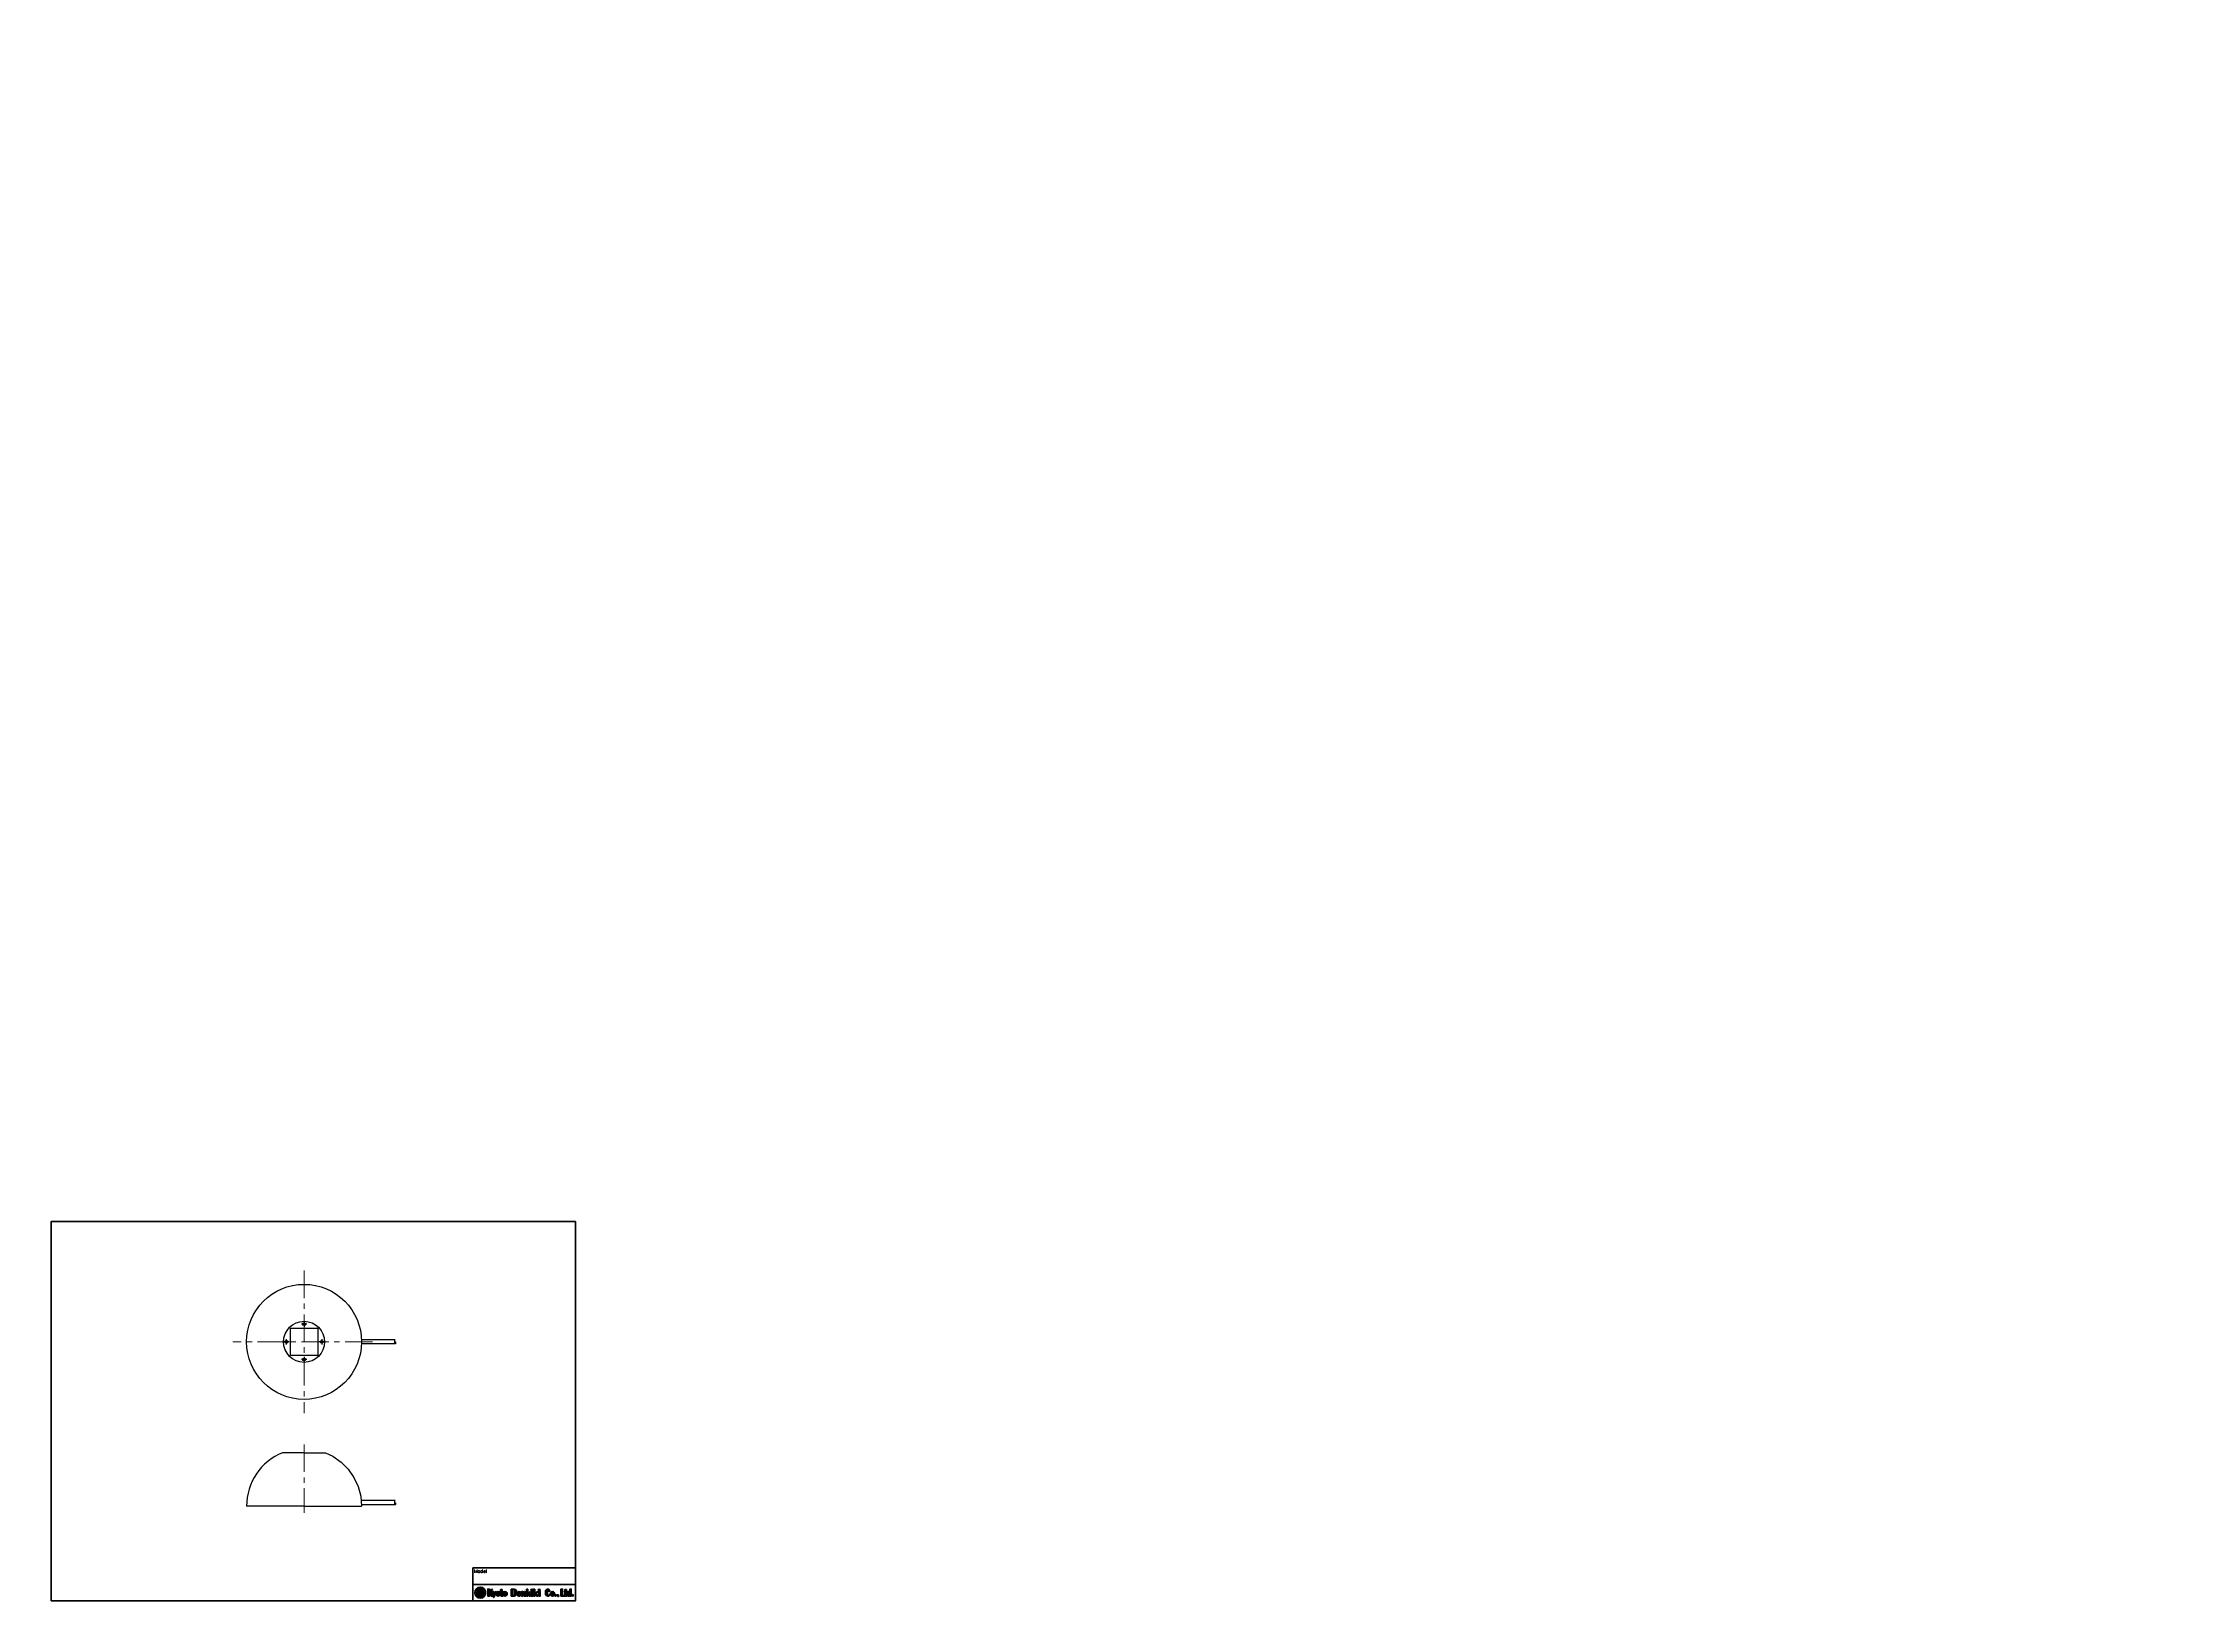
# Paper-space layout 'A3_1_4' of a CAD drawing. Header units: millimetres. Extents: x 0 to 392, y 0 to 286.
# The model-space entities are those that its viewports show. They can reach past a viewport. Long polylines and large blocks are cut down to what shows.
import ezdxf
from ezdxf import colors
from ezdxf.entities.mleader import LeaderData, LeaderLine
from ezdxf.math import Vec2, Vec3

# ---------------------------------------------------------------- set-up
doc = ezdxf.new("R2010")
doc.units = ezdxf.units.MM
doc.linetypes.add('CENTER', pattern=[2, 1.25, -0.25, 0.25, -0.25])
doc.layers.get('0').update_dxf_attribs({"lineweight": 30})
doc.layers.get('Defpoints').update_dxf_attribs({"lineweight": 9})
for name, color, linetype, lineweight in [('2KD_寸法１', 7, 'Continuous', 15), ('2KD_寸法１ @ 1', 7, 'Continuous', 15), ('2KD_寸法１ @ 2', 7, 'Continuous', 15), ('AUX', 7, 'Continuous', 40), ('PINOFF', 6, 'Continuous', 9)]:
    doc.layers.add(name, color=color, linetype=linetype, lineweight=lineweight)
doc.layers.get('PINOFF').freeze()
doc.styles.get("Standard").update_dxf_attribs({"font": 'simplex.shx', "width": 0.8, "bigfont": 'extfont.shx'})
doc.dimstyles.new('KD-STD', dxfattribs={"dimscale": 0, "dimtxt": 2.5, "dimasz": 2.5, "dimexe": 1, "dimexo": 1, "dimgap": 1, "dimtad": 1, "dimdsep": 46, "dimtxsty": 'Standard', "dimblk": 'OPEN30', "dimcen": 0, "dimadec": 0, "dimazin": 0, "dimtfac": 1, "dimtmove": 0, "dimatfit": 3, "dimldrblk": 'OPEN30', "dimfxl": 1, "dimtfill": 1, "dimtolj": 1, "dimtzin": 0, "dimlwd": 15, "dimlwe": 15, "dimarcsym": 0})

# ---------------------------------------------------------------- blocks, each defined once
blk = doc.blocks.new('A$C58A435ED')
h = blk.add_hatch(color=256)
edge = h.paths.add_edge_path()
edge.add_ellipse((3.8, 4.2), major_axis=(2.36, 2.72), ratio=0.381944, start_angle=36.9142, end_angle=132.4984, ccw=False)
edge.add_arc((4.7, 6.4), 0.75, 47.7163, 192.9195, ccw=False)
edge.add_ellipse((3.8, 4.2), major_axis=(2.36, 2.72), ratio=0.381944, start_angle=355.1193, end_angle=374.4019, ccw=False)
edge.add_ellipse((4.2, 3.8), major_axis=(2.36, 2.72), ratio=0.381944, start_angle=320.8704, end_angle=364.8807, ccw=False)
edge.add_arc((4, -35.9), 40.1, 84.2752, 86.8987, ccw=False)
edge.add_arc((4, 4), 4, 0, 180)
edge.add_arc((4, -35.9), 40.1, 92.8389, 95.7248, ccw=False)
h = blk.add_hatch(color=256)
edge = h.paths.add_edge_path()
edge.add_arc((4, 4), 4, 180, 360)
edge.add_arc((4, 43.9), 40.1, 272.8389, 275.7248, ccw=False)
edge.add_ellipse((4.2, 3.8), major_axis=(2.36, 2.72), ratio=0.381944, start_angle=175.1193, end_angle=312.4984, ccw=False)
edge.add_ellipse((3.8, 4.2), major_axis=(2.36, 2.72), ratio=0.381944, start_angle=140.8704, end_angle=184.8807, ccw=False)
edge.add_arc((4, 43.9), 40.1, 264.2752, 266.8987, ccw=False)
h = blk.add_hatch(color=256)
edge = h.paths.add_edge_path(flags=17)
edge.add_ellipse((4.2, 3.8), major_axis=(2.36, 2.72), ratio=0.381944, start_angle=130.1847, end_angle=175.1193)
edge.add_ellipse((3.8, 4.2), major_axis=(2.36, 2.72), ratio=0.381944, start_angle=184.8807, end_angle=296.5044)
edge.add_arc((4, 43.9), 40.1, 267.8758, 271.7647, ccw=False)
h = blk.add_hatch(color=256)
edge = h.paths.add_edge_path(flags=17)
edge.add_ellipse((3.8, 4.2), major_axis=(2.36, 2.72), ratio=0.381944, start_angle=310.1847, end_angle=355.1193)
edge.add_ellipse((4.2, 3.8), major_axis=(2.36, 2.72), ratio=0.381944, start_angle=364.8807, end_angle=376.9173)
edge.add_arc((4.6, 6.4), 0.783, -118.932, 3.6503, ccw=False)
edge.add_ellipse((4.2, 3.8), major_axis=(2.36, 2.72), ratio=0.381944, start_angle=39.809, end_angle=116.5044)
edge.add_arc((4, -35.9), 40.1, 87.8758, 91.7647, ccw=False)
blk.add_circle((4, 4), 4)
for centre, radius, start, end in [((4, -35.9), 40.1, 92.8389, 95.7248), ((4, 43.9), 40.1, 264.2752, 266.8987), ((4, 43.9), 40.1, 267.8758, 271.7647), ((4, -35.9), 40.1, 87.8758, 91.7647), ((4.7, 6.4), 0.75, 46.1932, 192.9195), ((4.6, 6.4), 0.783, 241.068, 3.6503), ((4, 43.9), 40.1, 272.8389, 275.7248), ((4, -35.9), 40.1, 84.2752, 86.8987)]:
    blk.add_arc(centre, radius, start, end)
for centre, start_param, end_param in [((3.8, 4.2), 2.009737, 4.900602), ((4.2, 3.8), 1.88285, 5.049036), ((3.8, 4.2), 1.10042, 1.907443), ((4.2, 3.8), 1.14108, 1.759009), ((3.8, 4.2), 5.024443, 6.875096), ((4.2, 3.8), 5.15133, 6.96942)]:
    blk.add_ellipse(centre, major_axis=(2.36, 2.72), ratio=0.381944, start_param=start_param, end_param=end_param)
blk = doc.blocks.new('A$C7F8063EA')
for points in [[(2.4, 4.8), (3.4, 6.2), (2.9, 6.2), (1.3, 4.1), (1.3, 6.2), (0, 6.2), (0, 1.1), (1.3, 1.1), (1.3, 3.4), (1.5, 3.7), (2.6, 1.1), (4.1, 1.1)], [(4.5, 1.1), (4.1, 0), (4.4, 0), (6.2, 4.4), (5.8, 4.4), (5.2, 2.8), (4.5, 4.4), (3.4, 4.4)], [(28.2, 6.2), (28.2, 1.1), (29.4, 1.1), (29.4, 2.6), (29.5, 2.8), (30.3, 1.1), (31.3, 1.1), (30.2, 3.3), (31.3, 4.2), (31.1, 4.4), (29.4, 3), (29.4, 6.2)], [(31.8, 4.2), (31.8, 1.1), (32.9, 1.1), (32.9, 4.2)], [(33.4, 6.2), (33.4, 1.1), (34.5, 1.1), (34.5, 2.6), (34.7, 2.8), (35.5, 1.1), (36.5, 1.1), (35.4, 3.3), (36.5, 4.2), (36.3, 4.4), (34.5, 3), (34.5, 6.2)], [(37.2, 4.2), (37.2, 1.1), (38.3, 1.1), (38.3, 4.2)], [(53.4, 6.2), (53.4, 1.1), (54.7, 1.1), (56.3, 1.1), (56.3, 1.4), (54.7, 1.4), (54.7, 6.2)]]:
    blk.add_hatch(color=256).paths.add_polyline_path(points)
h = blk.add_hatch(color=256)
h.paths.add_polyline_path([(6, 2.5, 0.993056), (8.9, 2.5), (8.9, 2.9, 1.006911), (6, 2.9)])
h.paths.add_polyline_path([(7.1, 3.9, -1.045169), (7.8, 3.9), (7.8, 1.6, -1.045169), (7.1, 1.6)], flags=16)
h = blk.add_hatch(color=256)
edge = h.paths.add_edge_path()
edge.add_line((9.4, 4.2), (9.4, 1.8))
edge.add_ellipse((10, 1.8), major_axis=(0, 0.709), ratio=0.902288, start_angle=90, end_angle=180)
edge.add_line((10, 1.1), (11, 1.1))
edge.add_line((11, 1.1), (11, 1.4))
edge.add_ellipse((11, 1.9), major_axis=(0, -0.528), ratio=0.918034, start_angle=270, end_angle=360, ccw=False)
edge.add_line((10.5, 1.9), (10.5, 4.2))
edge.add_line((10.5, 4.2), (10.9, 4.2))
edge.add_line((10.9, 4.2), (10.9, 4.6))
edge.add_line((10.9, 4.6), (10.5, 4.6))
edge.add_line((10.5, 4.6), (10.5, 5.8))
edge.add_line((10.5, 5.8), (9.4, 5.8))
edge.add_line((9.4, 5.8), (9.4, 4.6))
edge.add_line((9.4, 4.6), (9.1, 4.6))
edge.add_line((9.1, 4.6), (9.1, 4.2))
edge.add_line((9.1, 4.2), (9.4, 4.2))
h = blk.add_hatch(color=256)
h.paths.add_polyline_path([(12.7, 4.4), (12.6, 4.4, 0.412198), (11.2, 2.9), (11.2, 2.5, 0.993056), (14.1, 2.5), (14.1, 2.9, 0.416232)])
h.paths.add_polyline_path([(12.3, 3.9, -1.045169), (13, 3.9), (13, 1.6, -1.045169), (12.3, 1.6)], flags=16)
h = blk.add_hatch(color=256)
edge = h.paths.add_edge_path()
edge.add_line((17.2, 1.1), (19.3, 1.1))
edge.add_ellipse((19.3, 3), major_axis=(0, -1.92), ratio=0.930559, start_angle=0, end_angle=90)
edge.add_line((21.1, 3), (21.1, 4.2))
edge.add_ellipse((19.3, 4.2), major_axis=(0, 1.92), ratio=0.930559, start_angle=270, end_angle=360)
edge.add_line((19.3, 6.2), (17.2, 6.2))
edge.add_line((17.2, 6.2), (17.2, 1.1))
edge = h.paths.add_edge_path(flags=16)
edge.add_line((18.3, 5.8), (19.1, 5.8))
edge.add_ellipse((19.1, 5.1), major_axis=(0, 0.7), ratio=0.929746, start_angle=270, end_angle=359.8389, ccw=False)
edge.add_line((19.8, 5.1), (19.8, 2.1))
edge.add_ellipse((19.1, 2.1), major_axis=(0, -0.7), ratio=0.929746, start_angle=0.1611, end_angle=90, ccw=False)
edge.add_line((19.1, 1.4), (18.3, 1.4))
edge.add_line((18.3, 1.4), (18.3, 5.8))
h = blk.add_hatch(color=256)
edge = h.paths.add_edge_path()
edge.add_line((22.9, 4.4), (22.9, 4.4))
edge.add_arc((22.9, 2.9), 1.46, 90.3946, 180)
edge.add_line((21.4, 2.9), (21.4, 2.5))
edge.add_arc((22.9, 2.5), 1.46, 180.2595, 269.3397)
edge.add_line((22.9, 1.1), (22.9, 1.1))
edge.add_arc((22.9, 2.5), 1.46, 270.6603, 354.2194)
edge.add_line((24.3, 2.4), (24.1, 2.4))
edge.add_ellipse((22.9, 2.4), major_axis=(-1.2, 0), ratio=0.941657, start_angle=90.1774, end_angle=180, ccw=False)
edge.add_arc((22.9, 1.6), 0.325, 180, 276.5641, ccw=False)
edge.add_line((22.5, 1.6), (22.5, 2.7))
edge.add_line((22.5, 2.7), (24.3, 2.7))
edge.add_line((24.3, 2.7), (24.3, 2.9))
edge.add_arc((22.9, 2.9), 1.46, 359.2107, 449.6054)
h.paths.add_polyline_path([(22.5, 3.1), (22.5, 3.9, -1.045169), (23.2, 3.9), (23.2, 3.1)], flags=16)
h = blk.add_hatch(color=256)
edge = h.paths.add_edge_path()
edge.add_line((24.7, 4.4), (24.7, 1.1))
edge.add_line((24.7, 1.1), (25.8, 1.1))
edge.add_line((25.8, 1.1), (25.8, 3.7))
edge.add_ellipse((26.2, 3.7), major_axis=(0.377, 0.217), ratio=0.907884, start_angle=60.0645, end_angle=150.0645, ccw=False)
edge.add_ellipse((26.2, 3.7), major_axis=(0, 0.404), ratio=0.965673, start_angle=270, end_angle=360, ccw=False)
edge.add_line((26.6, 3.7), (26.6, 1.1))
edge.add_line((26.6, 1.1), (27.7, 1.1))
edge.add_line((27.7, 1.1), (27.7, 3.4))
edge.add_ellipse((26.8, 3.4), major_axis=(0, 1.05), ratio=0.925613, start_angle=270, end_angle=360)
edge.add_ellipse((26.8, 4), major_axis=(-0.975, 0), ratio=0.402759, start_angle=270, end_angle=360)
edge.add_line((25.8, 4), (25.8, 4.2))
edge.add_line((25.8, 4.2), (25.6, 4.4))
edge.add_line((25.6, 4.4), (24.7, 4.4))
h = blk.add_hatch(color=256)
edge = h.paths.add_edge_path()
edge.add_ellipse((32.3, 5.5), major_axis=(-0.803, 0), ratio=0.880683, start_angle=0, end_angle=360)
h = blk.add_hatch(color=256)
edge = h.paths.add_edge_path()
edge.add_ellipse((37.6, 5.5), major_axis=(-0.803, 0), ratio=0.880683, start_angle=0, end_angle=360)
h = blk.add_hatch(color=256)
edge = h.paths.add_edge_path()
edge.add_arc((44, 5.4), 0.402, 0, 180, ccw=False)
edge.add_line((44.4, 5.4), (44.4, 4.6))
edge.add_line((44.4, 4.6), (45.4, 4.6))
edge.add_ellipse((44, 4.6), major_axis=(0, 1.59), ratio=0.861671, start_angle=270, end_angle=360)
edge.add_ellipse((44, 4.4), major_axis=(-1.84, 0), ratio=0.958258, start_angle=270, end_angle=360)
edge.add_line((42.2, 4.4), (42.2, 2.8))
edge.add_ellipse((44, 2.8), major_axis=(-1.84, 0), ratio=0.958258, start_angle=0, end_angle=90)
edge.add_ellipse((44, 2.6), major_axis=(0, -1.59), ratio=0.859541, start_angle=0, end_angle=90)
edge.add_line((45.4, 2.6), (45.1, 2.6))
edge.add_line((45.1, 2.6), (45.1, 2.1))
edge.add_ellipse((44.5, 2.1), major_axis=(0, -0.689), ratio=0.905354, start_angle=0, end_angle=90, ccw=False)
edge.add_line((44.5, 1.4), (44.1, 1.4))
edge.add_ellipse((44.1, 1.9), major_axis=(0, 0.516), ratio=0.975773, start_angle=90, end_angle=180, ccw=False)
edge.add_line((43.6, 1.9), (43.6, 5.4))
h = blk.add_hatch(color=256)
h.paths.add_polyline_path([(45.7, 2.5, 0.409357), (47.2, 1.1), (47.2, 1.1, 0.409404), (48.7, 2.5), (48.7, 2.9, 1.006911), (45.7, 2.9)])
h.paths.add_polyline_path([(46.9, 3.9, -1), (47.5, 3.9), (47.5, 1.6, -1), (46.9, 1.6)], flags=16)
h = blk.add_hatch(color=256)
edge = h.paths.add_edge_path()
edge.add_ellipse((49.5, 1.6), major_axis=(-0.65, 0), ratio=0.820872, start_angle=0, end_angle=360)
h = blk.add_hatch(color=256)
edge = h.paths.add_edge_path()
edge.add_ellipse((51.1, 1.6), major_axis=(-0.65, 0), ratio=0.820872, start_angle=178.569, end_angle=477.5428)
edge.add_ellipse((51.3, 1.1), major_axis=(0, -0.409), ratio=0.251102, start_angle=0, end_angle=84.6433, ccw=False)
edge.add_ellipse((51.3, 1.4), major_axis=(0, -0.72), ratio=0.731271, start_angle=0, end_angle=90)
edge.add_ellipse((51.7, 1.4), major_axis=(0, 0.202), ratio=0.432391, start_angle=270, end_angle=339.5604)
edge.add_ellipse((51.7, 1.4), major_axis=(0, 0.202), ratio=0.432391, start_angle=339.5604, end_angle=340.2548, ccw=False)
h = blk.add_hatch(color=256)
edge = h.paths.add_edge_path()
edge.add_line((56, 4.2), (56.3, 4.2))
edge.add_line((56.3, 4.2), (56.3, 1.8))
edge.add_ellipse((57, 1.8), major_axis=(0, 0.709), ratio=0.902288, start_angle=90, end_angle=180)
edge.add_line((57, 1.1), (58, 1.1))
edge.add_line((58, 1.1), (58, 1.4))
edge.add_ellipse((58, 1.9), major_axis=(0, -0.528), ratio=0.918034, start_angle=270, end_angle=360, ccw=False)
edge.add_line((57.5, 1.9), (57.5, 4.2))
edge.add_line((57.5, 4.2), (57.8, 4.2))
edge.add_line((57.8, 4.2), (57.8, 4.6))
edge.add_line((57.8, 4.6), (57.5, 4.6))
edge.add_line((57.5, 4.6), (57.5, 5.8))
edge.add_line((57.5, 5.8), (56.3, 5.8))
edge.add_line((56.3, 5.8), (56.3, 4.6))
edge.add_line((56.3, 4.6), (56, 4.6))
edge.add_line((56, 4.6), (56, 4.2))
h = blk.add_hatch(color=256)
edge = h.paths.add_edge_path()
edge.add_line((61, 6.2), (60, 6.2))
edge.add_line((60, 6.2), (60, 4))
edge.add_ellipse((59.4, 3.2), major_axis=(0, -1.25), ratio=0.700546, start_angle=140.5626, end_angle=180)
edge.add_line((59.4, 4.4), (59, 4.4))
edge.add_ellipse((59, 3.2), major_axis=(0, -1.25), ratio=0.700546, start_angle=180, end_angle=270)
edge.add_line((58.1, 3.2), (58.1, 2.3))
edge.add_ellipse((59, 2.3), major_axis=(0, 1.25), ratio=0.700546, start_angle=90, end_angle=180)
edge.add_line((59, 1.1), (59.4, 1.1))
edge.add_ellipse((59.4, 2.3), major_axis=(0, 1.25), ratio=0.700546, start_angle=180, end_angle=219.4374)
edge.add_line((60, 1.5), (60, 1.1))
edge.add_line((60, 1.1), (61, 1.1))
edge.add_line((61, 1.1), (61, 6.2))
h.paths.add_polyline_path([(60, 1.7, -1), (59.2, 1.7), (59.2, 3.8, -1), (60, 3.8)], flags=16)
h = blk.add_hatch(color=256)
edge = h.paths.add_edge_path()
edge.add_ellipse((62, 1.7), major_axis=(-0.582, 0), ratio=0.959913, start_angle=0, end_angle=360)
for p, q in [((0, 6.2), (1.3, 6.2)), ((0, 1.1), (1.3, 1.1)), ((2.9, 6.2), (1.3, 4.1)), ((1.5, 3.7), (1.3, 3.4)), ((2.6, 1.1), (1.5, 3.7)), ((3.4, 6.2), (2.4, 4.8)), ((4.1, 1.1), (2.4, 4.8)), ((4.1, 1.1), (2.6, 1.1)), ((2.9, 6.2), (3.4, 6.2)), ((3.4, 4.4), (4.5, 1.1)), ((3.4, 4.4), (4.5, 4.4)), ((3.4, 4.4), (4.5, 4.4)), ((4.1, 0), (4.5, 1.1)), ((4.1, 0), (4.4, 0)), ((4.4, 0), (6.2, 4.4)), ((4.5, 4.4), (5.2, 2.8)), ((5.2, 2.8), (5.8, 4.4)), ((5.8, 4.4), (6.2, 4.4)), ((6, 2.9), (6, 2.5)), ((8.9, 2.9), (8.9, 2.5)), ((9.1, 4.6), (9.1, 4.2)), ((9.1, 4.6), (9.1, 4.2)), ((9.1, 4.2), (9.4, 4.2)), ((9.1, 4.2), (9.4, 4.2)), ((9.4, 5.8), (10.5, 5.8)), ((9.4, 5.8), (9.4, 4.6)), ((9.4, 4.2), (9.4, 1.8)), ((10, 1.1), (11, 1.1)), ((11, 1.1), (10, 1.1)), ((10.5, 5.8), (10.5, 4.6)), ((10.5, 4.2), (10.9, 4.2)), ((10.5, 4.2), (10.9, 4.2)), ((10.5, 4.2), (10.5, 1.9)), ((11, 1.4), (11, 1.1)), ((11, 1.4), (11, 1.1)), ((11, 1.1), (11, 1.1)), ((11.2, 2.9), (11.2, 2.5)), ((12.6, 4.4), (12.7, 4.4)), ((12.7, 1.1), (12.7, 1.1)), ((14.1, 2.9), (14.1, 2.5)), ((17.2, 6.2), (19.3, 6.2)), ((17.2, 1.1), (17.2, 6.2)), ((17.2, 1.1), (17.2, 6.2)), ((17.2, 6.2), (19.3, 6.2)), ((17.2, 1.1), (19.3, 1.1)), ((17.2, 1.1), (19.3, 1.1)), ((18.3, 5.8), (18.3, 1.4)), ((18.3, 1.4), (18.3, 5.8)), ((18.3, 5.8), (19.1, 5.8)), ((18.3, 1.4), (19.1, 1.4)), ((19.8, 5.1), (19.8, 2.1)), ((21.1, 4.2), (21.1, 3)), ((21.4, 2.9), (21.4, 2.5)), ((22.5, 3.1), (23.2, 3.1)), ((22.5, 2.7), (24.3, 2.7)), ((22.9, 4.4), (22.9, 4.4)), ((22.9, 1.1), (22.9, 1.1)), ((22.9, 1.1), (22.9, 1.1)), ((24.1, 2.4), (24.3, 2.4)), ((24.3, 2.9), (24.3, 2.7)), ((24.7, 4.4), (25.6, 4.4)), ((24.7, 1.1), (24.7, 4.4)), ((24.7, 4.4), (25.6, 4.4)), ((24.7, 4.4), (25.6, 4.4)), ((24.7, 1.1), (24.7, 4.4)), ((24.7, 4.4), (25.6, 4.4)), ((24.7, 1.1), (25.8, 1.1)), ((24.7, 1.1), (25.8, 1.1)), ((25.8, 4.2), (25.6, 4.4)), ((25.8, 4.2), (25.6, 4.4)), ((25.8, 4), (25.8, 4.2)), ((25.8, 4), (25.8, 4.2)), ((25.8, 4.2), (25.8, 4)), ((25.8, 1.1), (25.8, 3.7)), ((25.8, 1.1), (25.8, 3.7)), ((26.6, 1.1), (26.6, 3.7)), ((26.6, 1.1), (26.6, 3.7)), ((26.6, 1.1), (27.7, 1.1)), ((26.6, 1.1), (27.7, 1.1)), ((27.7, 1.1), (27.7, 3.4)), ((27.7, 1.1), (27.7, 3.4)), ((28.2, 6.2), (29.4, 6.2)), ((28.2, 6.2), (28.2, 1.1)), ((29.4, 6.2), (28.2, 6.2)), ((28.2, 1.1), (29.4, 1.1)), ((28.2, 1.1), (29.4, 1.1)), ((29.4, 3), (29.4, 6.2)), ((31.2, 4.4), (29.4, 3)), ((29.5, 2.8), (29.4, 2.6)), ((29.4, 1.1), (29.4, 2.6)), ((30.3, 1.1), (29.5, 2.8)), ((31.3, 4.2), (30.2, 3.3)), ((31.3, 1.1), (30.2, 3.3)), ((30.3, 1.1), (31.3, 1.1)), ((31.1, 4.4), (31.3, 4.2)), ((31.8, 1.1), (32.9, 1.1)), ((33.4, 6.2), (34.5, 6.2)), ((33.4, 6.2), (33.4, 1.1)), ((34.5, 6.2), (33.4, 6.2)), ((33.4, 1.1), (34.5, 1.1)), ((33.4, 1.1), (34.5, 1.1)), ((34.5, 3), (34.5, 6.2)), ((36.3, 4.4), (34.5, 3)), ((34.7, 2.8), (34.5, 2.6)), ((34.5, 1.1), (34.5, 2.6)), ((35.5, 1.1), (34.7, 2.8)), ((36.5, 4.2), (35.4, 3.3)), ((36.5, 1.1), (35.4, 3.3)), ((35.5, 1.1), (36.5, 1.1)), ((36.3, 4.4), (36.5, 4.2)), ((37.2, 1.1), (38.3, 1.1)), ((37.5, 6.2), (37.6, 6.2)), ((37.5, 6.2), (37.5, 6.2)), ((37.5, 4.8), (37.5, 4.8)), ((42.2, 4.4), (42.2, 4.4)), ((42.2, 4.4), (42.2, 2.8)), ((43.6, 5.4), (43.6, 1.9)), ((43.6, 5.4), (43.6, 1.9)), ((44.1, 1.4), (44.5, 1.4)), ((44.1, 1.4), (44.5, 1.4)), ((44.4, 4.6), (44.4, 5.4)), ((44.4, 4.6), (44.4, 5.4)), ((45.4, 4.6), (44.4, 4.6)), ((44.4, 4.6), (45.4, 4.6)), ((45.4, 2.6), (45.1, 2.6)), ((45.1, 2.6), (45.1, 2.1)), ((45.4, 2.6), (45.1, 2.6)), ((45.1, 2.6), (45.1, 2.1)), ((45.7, 2.9), (45.7, 2.5)), ((47.2, 1.1), (47.2, 1.1)), ((48.7, 2.9), (48.7, 2.5)), ((51.8, 1.6), (51.8, 1.6)), ((53.4, 6.2), (54.7, 6.2)), ((53.4, 1.1), (56.3, 1.1)), ((54.7, 1.4), (54.7, 2)), ((56, 4.6), (56, 4.2)), ((56, 4.6), (56, 4.2)), ((56, 4.2), (56.3, 4.2)), ((56, 4.2), (56.3, 4.2)), ((56.3, 5.8), (57.5, 5.8)), ((56.3, 5.8), (56.3, 4.6)), ((56.3, 4.2), (56.3, 1.8)), ((58, 1.1), (57, 1.1)), ((57.5, 5.8), (57.5, 4.6)), ((57.5, 4.2), (57.8, 4.2)), ((57.5, 4.2), (57.8, 4.2)), ((57.5, 4.2), (57.5, 1.9)), ((58, 1.4), (58, 1.1)), ((58, 1.4), (58, 1.1)), ((58, 1.1), (58, 1.4)), ((58.1, 3.2), (58.1, 2.4)), ((58.1, 3.2), (58.1, 2.3)), ((59.4, 4.4), (59, 4.4)), ((59, 1.1), (59.4, 1.1)), ((59.2, 3.8), (59.2, 1.7)), ((59.2, 3.8), (59.2, 1.7)), ((60, 6.2), (61, 6.2)), ((60, 6.2), (61, 6.2)), ((61, 1.1), (61, 2)), ((61, 1.1), (61, 2)), ((62, 2.2), (62, 2.2)), ((62, 1.1), (62, 1.1)), ((62.6, 1.7), (62.6, 1.7))]:
    blk.add_line(p, q)
for points in [[(1.3, 3.4), (1.3, 1.1), (0, 1.1), (0, 6.2), (1.3, 6.2), (1.3, 4.1)], [(7.1, 3.9), (7.1, 1.6)], [(7.8, 1.5), (7.8, 3.9)], [(9.1, 4.2), (9.1, 4.6), (9.4, 4.6)], [(9.1, 4.2), (9.1, 4.6), (9.4, 4.6)], [(10.5, 4.6), (10.9, 4.6), (10.9, 4.2)], [(10.5, 4.6), (10.9, 4.6), (10.9, 4.2)], [(12.3, 3.9), (12.3, 1.6)], [(13, 1.5), (13, 3.9)], [(22.5, 3.9), (22.5, 3.1)], [(22.5, 2.7), (22.5, 1.6)], [(23.2, 3.1), (23.2, 3.9)], [(46.9, 3.9), (46.9, 1.6)], [(47.5, 3.9), (47.5, 1.6)], [(54.7, 1.1), (53.4, 1.1), (53.4, 6.2), (54.7, 6.2), (54.7, 1.4)], [(54.7, 1.1), (56.3, 1.1), (56.3, 1.4), (54.7, 1.4)], [(56.3, 4.2), (56, 4.2), (56, 4.6), (56.3, 4.6)], [(56.3, 4.2), (56, 4.2), (56, 4.6), (56.3, 4.6)], [(57.5, 4.6), (57.8, 4.6), (57.8, 4.2), (57.5, 4.2)], [(57.5, 4.6), (57.8, 4.6), (57.8, 4.2), (57.5, 4.2)], [(60, 4), (60, 6.2), (61, 6.2), (61, 1.1), (60, 1.1), (60, 1.5)], [(60, 4), (60, 6.2), (61, 6.2), (61, 1.1), (60, 1.1), (60, 1.5)], [(60, 1.7), (60, 3.8)], [(60, 1.7), (60, 3.8)]]:
    blk.add_lwpolyline(points)
for points in [[(31.8, 4.2), (32.9, 4.2), (32.9, 1.1), (31.8, 1.1)], [(37.2, 4.2), (38.3, 4.2), (38.3, 1.1), (37.2, 1.1)]]:
    blk.add_lwpolyline(points, close=True)
for centre, radius, start, end in [((7.5, 2.9), 1.46, 359.2107, 180), ((7.5, 2.5), 1.46, 179.5961, 359.6054), ((7.5, 3.9), 0.325, 354.9391, 180), ((7.5, 1.6), 0.325, 180, 5.0609), ((12.6, 2.9), 1.46, 359.2107, 180), ((12.6, 2.5), 1.46, 179.5961, 359.6054), ((12.6, 3.9), 0.325, 354.9391, 180), ((12.6, 1.6), 0.325, 180, 5.0609), ((22.9, 2.9), 1.46, 359.2107, 180), ((22.9, 2.5), 1.46, 179.7405, 354.2194), ((22.9, 3.9), 0.325, 354.9391, 180), ((22.9, 1.6), 0.325, 180, 273.149), ((44, 5.4), 0.402, 0, 180), ((47.2, 2.9), 1.46, 359.2107, 180), ((47.2, 2.5), 1.46, 179.5961, 359.6054), ((47.2, 3.9), 0.325, 0, 180), ((47.2, 1.6), 0.325, 180, 360), ((59.6, 3.8), 0.411, 0, 180), ((59.6, 1.7), 0.411, 180, 0)]:
    blk.add_arc(centre, radius, start, end)
for centre, major_axis, ratio, start_param, end_param in [((10, 1.8), (0, 0.709), 0.902288, 1.570796, 3.141593), ((11, 1.9), (0, -0.528), 0.918034, 4.712389, 6.283185), ((19.1, 5.1), (0, 0.7), 0.929746, 4.712389, 6.280162), ((19.3, 4.2), (0, 1.92), 0.930559, 4.712389, 6.283185), ((22.9, 2.4), (-1.2, 0), 0.941657, 1.573713, 3.141593), ((26.8, 4), (-0.975, 0), 0.402759, 4.712389, 6.283185), ((26.2, 3.7), (0, 0.404), 0.965673, 4.712389, 6.283185), ((26.8, 3.4), (0, 1.05), 0.925613, 4.712389, 6.283185), ((44, 4.4), (-1.84, 0), 0.958258, 4.712389, 6.283185), ((44.1, 1.9), (0, 0.516), 0.975773, 1.570796, 3.141593), ((44, 4.6), (0, 1.59), 0.861671, 4.712389, 6.283185), ((44, 2.6), (0, -1.59), 0.859541, 0, 1.570796), ((44.5, 2.1), (0, -0.689), 0.905354, 0, 1.570796), ((51.1, 1.6), (-0.65, 0), 0.820872, 3.11117, 8.258473), ((51.3, 1.4), (0, -0.72), 0.731271, 0, 1.570796), ((51.3, 1.1), (0, -0.409), 0.251102, 0, 1.547256), ((51.7, 1.4), (0, 0.202), 0.432391, 4.712389, 5.59034), ((57, 1.8), (0, 0.709), 0.902288, 1.570796, 3.141593), ((58, 1.9), (0, -0.528), 0.918034, 4.712389, 6.283185), ((59, 3.2), (0, -1.25), 0.700546, 3.141592, 4.712389), ((59.4, 2.3), (0, 1.25), 0.700546, 3.141592, 4.006894)]:
    blk.add_ellipse(centre, major_axis=major_axis, ratio=ratio, start_param=start_param, end_param=end_param)
at = {"extrusion": (0, 0, -1)}
for centre, major_axis, ratio, start_param, end_param in [((19.1, 2.1), (0, -0.7), 0.929746, 4.712389, 6.280162), ((19.3, 3), (0, -1.92), 0.930559, 4.712389, 6.283185), ((26.2, 3.7), (0.377, 0.217), 0.907884, 3.706835, 5.194113), ((44, 2.8), (-1.84, 0), 0.958258, 4.712389, 6.283185), ((59, 2.3), (0, 1.25), 0.700546, 3.141592, 4.712389), ((59.4, 3.2), (0, -1.25), 0.700546, 3.141592, 4.006894)]:
    blk.add_ellipse(centre, major_axis=major_axis, ratio=ratio, start_param=start_param, end_param=end_param, dxfattribs=at)
for centre, major_axis, ratio in [((32.3, 5.5), (-0.803, 0), 0.880683), ((37.6, 5.5), (-0.803, 0), 0.880683), ((49.5, 1.6), (-0.65, 0), 0.820872), ((62, 1.7), (-0.582, 0), 0.959913)]:
    blk.add_ellipse(centre, major_axis=major_axis, ratio=ratio)
blk = doc.blocks.new('_Open30')
at = {"lineweight": -2}
for p, q in [((-1, 0.27), (0, 0)), ((0, 0), (-1, -0.27)), ((0, 0), (-1, 0))]:
    blk.add_line(p, q, dxfattribs=at)
blk = doc.blocks.new('*D54')
at = {"layer": '2KD_寸法１', "color": 0, "lineweight": 15}
for p, q in [((173.2, 114.2), (173.2, 127.1)), ((204.5, 114.2), (204.5, 127.1)), ((178.2, 125.1), (199.5, 125.1))]:
    blk.add_line(p, q, dxfattribs=at)
at = {"layer": 'Defpoints', "color": 0}
for p in [(173.2, 112.2), (204.5, 125.1), (204.5, 112.2)]:
    blk.add_point(p, dxfattribs=at)
at = {"layer": '2KD_寸法１', "color": 0, "lineweight": 15, "xscale": 5, "yscale": 5, "zscale": 5, "rotation": 180}
blk.add_blockref('_Open30', (173.2, 125.1), dxfattribs=at)
at = {"layer": '2KD_寸法１', "color": 0, "lineweight": 15, "xscale": 5, "yscale": 5, "zscale": 5}
blk.add_blockref('_Open30', (204.5, 125.1), dxfattribs=at)
at = {"layer": '2KD_寸法１', "color": 0, "insert": (188.8, 129.6), "char_height": 5, "attachment_point": 5, "bg_fill": 3, "box_fill_scale": 1.1, "bg_fill_color": 9, "bg_fill_true_color": 13158600, "bg_fill_transparency": 4391382}
blk.add_mtext('\\A1;φ30', dxfattribs=at)
blk = doc.blocks.new('*D55')
at = {"layer": '2KD_寸法１', "color": 0, "lineweight": 15}
for p, q in [((173.2, 113.2), (173.2, 126.1)), ((204.5, 113.2), (204.5, 126.1)), ((175.7, 125.1), (202, 125.1))]:
    blk.add_line(p, q, dxfattribs=at)
at = {"layer": 'Defpoints', "color": 0}
for p in [(173.2, 112.2), (204.5, 125.1), (204.5, 112.2)]:
    blk.add_point(p, dxfattribs=at)
at = {"layer": '2KD_寸法１', "color": 0, "lineweight": 15, "xscale": 2.5, "yscale": 2.5, "zscale": 2.5, "rotation": 180}
blk.add_blockref('_Open30', (173.2, 125.1), dxfattribs=at)
at = {"layer": '2KD_寸法１', "color": 0, "lineweight": 15, "xscale": 2.5, "yscale": 2.5, "zscale": 2.5}
blk.add_blockref('_Open30', (204.5, 125.1), dxfattribs=at)
at = {"layer": '2KD_寸法１', "color": 0, "insert": (188.8, 127.3), "char_height": 2.5, "attachment_point": 5, "bg_fill": 3, "box_fill_scale": 1.1, "bg_fill_color": 9, "bg_fill_true_color": 13158600, "bg_fill_transparency": 4391374}
blk.add_mtext('\\A1;φ30', dxfattribs=at)
blk = doc.blocks.new('*D56')
at = {"layer": '2KD_寸法１', "color": 0, "lineweight": 15}
for p, q in [((171.8, 112.2), (132.6, 112.2)), ((134.6, 107.2), (134.6, 78.2)), ((144.8, 73.2), (132.6, 73.2))]:
    blk.add_line(p, q, dxfattribs=at)
at = {"layer": 'Defpoints', "color": 0}
for p in [(173.8, 112.2), (134.6, 73.2), (146.8, 73.2)]:
    blk.add_point(p, dxfattribs=at)
at = {"layer": '2KD_寸法１', "color": 0, "lineweight": 15, "xscale": 5, "yscale": 5, "zscale": 5}
for p, rotation in [((134.6, 112.2), 90), ((134.6, 73.2), 270)]:
    blk.add_blockref('_Open30', p, dxfattribs=dict(at, rotation=rotation))
at = {"layer": '2KD_寸法１', "color": 0, "insert": (130.1, 92.7), "char_height": 5, "attachment_point": 5, "rotation": 90, "bg_fill": 3, "box_fill_scale": 1.1, "bg_fill_color": 9, "bg_fill_true_color": 13158600, "bg_fill_transparency": 4391366}
blk.add_mtext('\\A1;39', dxfattribs=at)
blk = doc.blocks.new('*D57')
at = {"layer": '2KD_寸法１', "color": 0, "lineweight": 15}
for p, q in [((172.8, 112.2), (133.6, 112.2)), ((134.6, 109.7), (134.6, 75.7)), ((145.8, 73.2), (133.6, 73.2))]:
    blk.add_line(p, q, dxfattribs=at)
at = {"layer": 'Defpoints', "color": 0}
for p in [(173.8, 112.2), (134.6, 73.2), (146.8, 73.2)]:
    blk.add_point(p, dxfattribs=at)
at = {"layer": '2KD_寸法１', "color": 0, "lineweight": 15, "xscale": 2.5, "yscale": 2.5, "zscale": 2.5}
for p, rotation in [((134.6, 112.2), 90), ((134.6, 73.2), 270)]:
    blk.add_blockref('_Open30', p, dxfattribs=dict(at, rotation=rotation))
at = {"layer": '2KD_寸法１', "color": 0, "insert": (132.3, 92.7), "char_height": 2.5, "attachment_point": 5, "rotation": 90, "bg_fill": 3, "box_fill_scale": 1.1, "bg_fill_color": 9, "bg_fill_true_color": 13158600, "bg_fill_transparency": 4391358}
blk.add_mtext('\\A1;39', dxfattribs=at)
blk = doc.blocks.new('*D58')
at = {"layer": '2KD_寸法１', "color": 0, "lineweight": 15}
for p, q in [((161.8, 71.2), (161.8, 55.4)), ((215.8, 71.2), (215.8, 55.4)), ((166.8, 57.4), (210.8, 57.4))]:
    blk.add_line(p, q, dxfattribs=at)
at = {"layer": 'Defpoints', "color": 0}
for p in [(161.8, 73.2), (215.8, 73.2), (215.8, 57.4)]:
    blk.add_point(p, dxfattribs=at)
at = {"layer": '2KD_寸法１', "color": 0, "lineweight": 15, "xscale": 5, "yscale": 5, "zscale": 5, "rotation": 180}
blk.add_blockref('_Open30', (161.8, 57.4), dxfattribs=at)
at = {"layer": '2KD_寸法１', "color": 0, "lineweight": 15, "xscale": 5, "yscale": 5, "zscale": 5}
blk.add_blockref('_Open30', (215.8, 57.4), dxfattribs=at)
at = {"layer": '2KD_寸法１', "color": 0, "insert": (188.8, 61.9), "char_height": 5, "attachment_point": 5, "bg_fill": 3, "box_fill_scale": 1.1, "bg_fill_color": 9, "bg_fill_true_color": 13158600, "bg_fill_transparency": 4391350}
blk.add_mtext('\\A1;φ54', dxfattribs=at)
blk = doc.blocks.new('*D59')
at = {"layer": '2KD_寸法１', "color": 0, "lineweight": 15}
for p, q in [((161.8, 72.2), (161.8, 56.4)), ((215.8, 72.2), (215.8, 56.4)), ((164.3, 57.4), (213.3, 57.4))]:
    blk.add_line(p, q, dxfattribs=at)
at = {"layer": 'Defpoints', "color": 0}
for p in [(161.8, 73.2), (215.8, 73.2), (215.8, 57.4)]:
    blk.add_point(p, dxfattribs=at)
at = {"layer": '2KD_寸法１', "color": 0, "lineweight": 15, "xscale": 2.5, "yscale": 2.5, "zscale": 2.5, "rotation": 180}
blk.add_blockref('_Open30', (161.8, 57.4), dxfattribs=at)
at = {"layer": '2KD_寸法１', "color": 0, "lineweight": 15, "xscale": 2.5, "yscale": 2.5, "zscale": 2.5}
blk.add_blockref('_Open30', (215.8, 57.4), dxfattribs=at)
at = {"layer": '2KD_寸法１', "color": 0, "insert": (188.8, 59.6), "char_height": 2.5, "attachment_point": 5, "bg_fill": 3, "box_fill_scale": 1.1, "bg_fill_color": 9, "bg_fill_true_color": 13158600, "bg_fill_transparency": 4391342}
blk.add_mtext('\\A1;φ54', dxfattribs=at)
blk = doc.blocks.new('*D60')
at = {"layer": '2KD_寸法１', "color": 0, "lineweight": 15}
for p, q in [((146.8, 71.2), (146.8, 40.6)), ((230.8, 71.2), (230.8, 40.6)), ((151.8, 42.6), (225.8, 42.6))]:
    blk.add_line(p, q, dxfattribs=at)
at = {"layer": 'Defpoints', "color": 0}
for p in [(146.8, 73.2), (230.8, 73.2), (230.8, 42.6)]:
    blk.add_point(p, dxfattribs=at)
at = {"layer": '2KD_寸法１', "color": 0, "lineweight": 15, "xscale": 5, "yscale": 5, "zscale": 5, "rotation": 180}
blk.add_blockref('_Open30', (146.8, 42.6), dxfattribs=at)
at = {"layer": '2KD_寸法１', "color": 0, "lineweight": 15, "xscale": 5, "yscale": 5, "zscale": 5}
blk.add_blockref('_Open30', (230.8, 42.6), dxfattribs=at)
at = {"layer": '2KD_寸法１', "color": 0, "insert": (188.8, 47.1), "char_height": 5, "attachment_point": 5, "bg_fill": 3, "box_fill_scale": 1.1, "bg_fill_color": 9, "bg_fill_true_color": 13158600, "bg_fill_transparency": 4391334}
blk.add_mtext('\\A1;φ84', dxfattribs=at)
blk = doc.blocks.new('*D61')
at = {"layer": '2KD_寸法１', "color": 0, "lineweight": 15}
for p, q in [((146.8, 72.2), (146.8, 41.6)), ((230.8, 72.2), (230.8, 41.6)), ((149.3, 42.6), (228.3, 42.6))]:
    blk.add_line(p, q, dxfattribs=at)
at = {"layer": 'Defpoints', "color": 0}
for p in [(146.8, 73.2), (230.8, 73.2), (230.8, 42.6)]:
    blk.add_point(p, dxfattribs=at)
at = {"layer": '2KD_寸法１', "color": 0, "lineweight": 15, "xscale": 2.5, "yscale": 2.5, "zscale": 2.5, "rotation": 180}
blk.add_blockref('_Open30', (146.8, 42.6), dxfattribs=at)
at = {"layer": '2KD_寸法１', "color": 0, "lineweight": 15, "xscale": 2.5, "yscale": 2.5, "zscale": 2.5}
blk.add_blockref('_Open30', (230.8, 42.6), dxfattribs=at)
at = {"layer": '2KD_寸法１', "color": 0, "insert": (188.8, 44.8), "char_height": 2.5, "attachment_point": 5, "bg_fill": 3, "box_fill_scale": 1.1, "bg_fill_color": 9, "bg_fill_true_color": 13158600, "bg_fill_transparency": 4391326}
blk.add_mtext('\\A1;φ84', dxfattribs=at)
blk = doc.blocks.new('*D62')
at = {"layer": '2KD_寸法１', "color": 0, "lineweight": 15}
for p, q in [((178.8, 205.2), (178.8, 221.6)), ((183.8, 219.6), (193.8, 219.6)), ((198.8, 205.2), (198.8, 221.6))]:
    blk.add_line(p, q, dxfattribs=at)
at = {"layer": 'Defpoints', "color": 0}
for p in [(178.8, 203.2), (198.8, 203.2)]:
    blk.add_point(p, dxfattribs=at)
at = {"layer": '2KD_寸法１', "color": 0, "lineweight": 15, "xscale": 5, "yscale": 5, "zscale": 5, "rotation": 180}
blk.add_blockref('_Open30', (178.8, 219.6), dxfattribs=at)
at = {"layer": '2KD_寸法１', "color": 0, "lineweight": 15, "xscale": 5, "yscale": 5, "zscale": 5}
blk.add_blockref('_Open30', (198.8, 219.6), dxfattribs=at)
at = {"layer": '2KD_寸法１', "color": 0, "insert": (188.8, 224.1), "char_height": 5, "attachment_point": 5, "bg_fill": 3, "box_fill_scale": 1.1, "bg_fill_color": 9, "bg_fill_true_color": 13158600, "bg_fill_transparency": 4391394}
blk.add_mtext('\\A1;20', dxfattribs=at)
at = {"layer": 'Defpoints', "color": 0}
blk.add_point((198.8, 219.6), dxfattribs=at)
blk = doc.blocks.new('*D63')
at = {"layer": '2KD_寸法１', "color": 0, "lineweight": 15}
for p, q in [((178.8, 204.2), (178.8, 220.6)), ((181.3, 219.6), (196.3, 219.6)), ((198.8, 204.2), (198.8, 220.6))]:
    blk.add_line(p, q, dxfattribs=at)
at = {"layer": 'Defpoints', "color": 0}
for p in [(198.8, 219.6), (178.8, 203.2), (198.8, 203.2)]:
    blk.add_point(p, dxfattribs=at)
at = {"layer": '2KD_寸法１', "color": 0, "lineweight": 15, "xscale": 2.5, "yscale": 2.5, "zscale": 2.5, "rotation": 180}
blk.add_blockref('_Open30', (178.8, 219.6), dxfattribs=at)
at = {"layer": '2KD_寸法１', "color": 0, "lineweight": 15, "xscale": 2.5, "yscale": 2.5, "zscale": 2.5}
blk.add_blockref('_Open30', (198.8, 219.6), dxfattribs=at)
at = {"layer": '2KD_寸法１', "color": 0, "insert": (188.8, 221.8), "char_height": 2.5, "attachment_point": 5, "bg_fill": 3, "box_fill_scale": 1.1, "bg_fill_color": 9, "bg_fill_true_color": 13158600, "bg_fill_transparency": 4391302}
blk.add_mtext('\\A1;20', dxfattribs=at)
blk = doc.blocks.new('*D52')
at = {"layer": '2KD_寸法１', "color": 0, "lineweight": 15}
for p, q in [((176.8, 203.2), (162.4, 203.2)), ((164.4, 198.2), (164.4, 188.2)), ((176.8, 183.2), (162.4, 183.2))]:
    blk.add_line(p, q, dxfattribs=at)
at = {"layer": 'Defpoints', "color": 0}
for p in [(178.8, 203.2), (178.8, 183.2)]:
    blk.add_point(p, dxfattribs=at)
at = {"layer": '2KD_寸法１', "color": 0, "lineweight": 15, "xscale": 5, "yscale": 5, "zscale": 5}
for p, rotation in [((164.4, 203.2), 90), ((164.4, 183.2), 270)]:
    blk.add_blockref('_Open30', p, dxfattribs=dict(at, rotation=rotation))
at = {"layer": '2KD_寸法１', "color": 0, "insert": (159.9, 193.2), "char_height": 5, "attachment_point": 5, "rotation": 90, "bg_fill": 3, "box_fill_scale": 1.1, "bg_fill_color": 9, "bg_fill_true_color": 13158600, "bg_fill_transparency": 4391402}
blk.add_mtext('\\A1;20', dxfattribs=at)
at = {"layer": 'Defpoints', "color": 0}
blk.add_point((164.4, 183.2), dxfattribs=at)
blk = doc.blocks.new('*D53')
at = {"layer": '2KD_寸法１', "color": 0, "lineweight": 15}
for p, q in [((177.8, 203.2), (163.4, 203.2)), ((164.4, 200.7), (164.4, 185.7)), ((177.8, 183.2), (163.4, 183.2))]:
    blk.add_line(p, q, dxfattribs=at)
at = {"layer": 'Defpoints', "color": 0}
for p in [(178.8, 203.2), (164.4, 183.2), (178.8, 183.2)]:
    blk.add_point(p, dxfattribs=at)
at = {"layer": '2KD_寸法１', "color": 0, "lineweight": 15, "xscale": 2.5, "yscale": 2.5, "zscale": 2.5}
for p, rotation in [((164.4, 203.2), 90), ((164.4, 183.2), 270)]:
    blk.add_blockref('_Open30', p, dxfattribs=dict(at, rotation=rotation))
at = {"layer": '2KD_寸法１', "color": 0, "insert": (162.2, 193.2), "char_height": 2.5, "attachment_point": 5, "rotation": 90, "bg_fill": 3, "box_fill_scale": 1.1, "bg_fill_color": 9, "bg_fill_true_color": 13158600, "bg_fill_transparency": 4391390}
blk.add_mtext('\\A1;20', dxfattribs=at)
blk = doc.blocks.new('A$C1F0178E3')
for p, q in [((0, 39), (-15.6, 39)), ((0, 39), (15.7, 39)), ((0, 0), (-42, 0)), ((0, 0), (42, 0)), ((57, 4), (42, 4)), ((57, 1), (42, 1)), ((66.6, 4), (57, 4)), ((66.6, 1), (57, 1))]:
    blk.add_line(p, q)
for points in [[(15.7, 39), (21, 36.4), (27, 32.2), (32.2, 27), (36.4, 21), (39.5, 14.4), (41.4, 7.3), (42, 0)], [(66.6, 1), (66.5, 1), (66.5, 1), (66.4, 1), (66.4, 1), (66.4, 1.1), (66.4, 1.1), (66.3, 1.1), (66.3, 1.2), (66.3, 1.2), (66.2, 1.3), (66.2, 1.3), (66.2, 1.4), (66.2, 1.4), (66.2, 1.5), (66.2, 1.6), (66.2, 1.6), (66.2, 1.7), (66.2, 1.8), (66.2, 1.8), (66.2, 1.9), (66.2, 1.9), (66.2, 2), (66.2, 2.1), (66.2, 2.1), (66.2, 2.2), (66.2, 2.2), (66.3, 2.3), (66.3, 2.3), (66.3, 2.4), (66.4, 2.4), (66.4, 2.4), (66.4, 2.5), (66.4, 2.5), (66.5, 2.5), (66.5, 2.5), (66.6, 2.5)], [(66.6, 2.5), (66.5, 2.5), (66.5, 2.5), (66.4, 2.6), (66.4, 2.7), (66.4, 2.8), (66.3, 2.9), (66.3, 3), (66.3, 3.1), (66.3, 3.3), (66.3, 3.4), (66.3, 3.5), (66.3, 3.6), (66.4, 3.7), (66.4, 3.8), (66.4, 3.9), (66.5, 4), (66.5, 4), (66.6, 4)], [(66.6, 2.5), (66.6, 2.5), (66.6, 2.5), (66.7, 2.4), (66.7, 2.3), (66.7, 2.2), (66.8, 2.1), (66.8, 2), (66.8, 1.9), (66.8, 1.8), (66.8, 1.6), (66.8, 1.5), (66.8, 1.4), (66.7, 1.3), (66.7, 1.2), (66.7, 1.1), (66.6, 1), (66.6, 1), (66.6, 1)]]:
    blk.add_lwpolyline(points)
blk.add_arc((0, 0), 42, 111.9083, 180)
blk = doc.blocks.new('A$C660C7E8E')
for p, q in [((-11, 0), (-15, 0)), ((-13, 2), (-13, -2)), ((-10, -10), (-10, 10)), ((-10, 10), (10, 10)), ((2, 13), (-2, 13)), ((0, 15), (0, 11)), ((10, 10), (10, -10)), ((15, 0), (11, 0)), ((13, 2), (13, -2)), ((57, 1.5), (42, 1.5)), ((66.6, 1.5), (57, 1.5)), ((10, -10), (-10, -10)), ((2, -13), (-2, -13)), ((0, -11), (0, -15)), ((57, -1.5), (42, -1.5)), ((66.6, -1.5), (57, -1.5))]:
    blk.add_line(p, q)
for points in [[(66.6, -1.5), (66.5, -1.5), (66.5, -1.5), (66.4, -1.5), (66.4, -1.5), (66.4, -1.4), (66.4, -1.4), (66.3, -1.4), (66.3, -1.3), (66.3, -1.3), (66.2, -1.2), (66.2, -1.2), (66.2, -1.1), (66.2, -1.1), (66.2, -1), (66.2, -0.9), (66.2, -0.9), (66.2, -0.8), (66.2, -0.7), (66.2, -0.7), (66.2, -0.6), (66.2, -0.6), (66.2, -0.5), (66.2, -0.4), (66.2, -0.4), (66.2, -0.3), (66.2, -0.3), (66.3, -0.2), (66.3, -0.2), (66.3, -0.1), (66.4, -0.1), (66.4, -0.1), (66.4, 0), (66.4, 0), (66.5, 0), (66.5, 0), (66.6, 0)], [(66.6, 0), (66.5, 0), (66.5, 0), (66.4, 0.1), (66.4, 0.2), (66.4, 0.3), (66.3, 0.4), (66.3, 0.5), (66.3, 0.6), (66.3, 0.8), (66.3, 0.9), (66.3, 1), (66.3, 1.1), (66.4, 1.2), (66.4, 1.3), (66.4, 1.4), (66.5, 1.5), (66.5, 1.5), (66.6, 1.5)], [(66.6, 0), (66.6, 0), (66.6, 0), (66.7, -0.1), (66.7, -0.2), (66.7, -0.3), (66.8, -0.4), (66.8, -0.5), (66.8, -0.6), (66.8, -0.7), (66.8, -0.9), (66.8, -1), (66.8, -1.1), (66.7, -1.2), (66.7, -1.3), (66.7, -1.4), (66.6, -1.5), (66.6, -1.5), (66.6, -1.5)]]:
    blk.add_lwpolyline(points)
for centre, radius in [((0, 0), 42), ((0, 0), 15), ((-13, 0), 1.05), ((0, 13), 1.05), ((13, 0), 1.05), ((0, -13), 1.05)]:
    blk.add_circle(centre, radius)
blk = doc.blocks.new('*U64')
at = {"layer": '2KD_寸法１ @ 2'}
dim = blk.add_linear_dim(base=(204.501, 125.075), p1=(173.185, 112.234), p2=(204.501, 112.203), text='φ30', dimstyle='KD-STD', override={"dimscale": 2, "dimtix": 0, "dimtofl": 1, "dimtmove": 0, "dimatfit": 3}, dxfattribs=at)
dim.commit()
dim.dimension.update_dxf_attribs({"geometry": '*D54', "text_midpoint": (188.843, 129.575)})
at = {"layer": '2KD_寸法１ @ 1'}
dim = blk.add_linear_dim(base=(204.501, 125.075), p1=(173.185, 112.234), p2=(204.501, 112.203), text='φ30', dimstyle='KD-STD', override={"dimscale": 1, "dimtix": 0, "dimtofl": 1, "dimtmove": 0, "dimatfit": 3}, dxfattribs=at)
dim.commit()
dim.dimension.update_dxf_attribs({"geometry": '*D55', "text_midpoint": (188.843, 127.325)})
blk = doc.blocks.new('*U65')
at = {"layer": '2KD_寸法１ @ 2'}
dim = blk.add_linear_dim(base=(134.568, 73.237), p1=(173.839, 112.234), p2=(146.836, 73.237), angle=90, dimstyle='KD-STD', override={"dimscale": 2, "dimtix": 0, "dimtofl": 1, "dimtmove": 0, "dimatfit": 3}, dxfattribs=at)
dim.commit()
dim.dimension.update_dxf_attribs({"geometry": '*D56', "text_midpoint": (130.068, 92.735)})
at = {"layer": '2KD_寸法１ @ 1'}
dim = blk.add_linear_dim(base=(134.568, 73.237), p1=(173.839, 112.234), p2=(146.836, 73.237), angle=90, dimstyle='KD-STD', override={"dimscale": 1, "dimtix": 0, "dimtofl": 1, "dimtmove": 0, "dimatfit": 3}, dxfattribs=at)
dim.commit()
dim.dimension.update_dxf_attribs({"geometry": '*D57', "text_midpoint": (132.318, 92.735)})
blk = doc.blocks.new('*U66')
at = {"layer": '2KD_寸法１ @ 2'}
dim = blk.add_linear_dim(base=(215.835, 57.356), p1=(161.835, 73.234), p2=(215.835, 73.234), text='φ<>', dimstyle='KD-STD', override={"dimscale": 2, "dimtix": 0, "dimtofl": 1, "dimtmove": 0, "dimatfit": 3}, dxfattribs=at)
dim.commit()
dim.dimension.update_dxf_attribs({"geometry": '*D58', "text_midpoint": (188.835, 61.856)})
at = {"layer": '2KD_寸法１ @ 1'}
dim = blk.add_linear_dim(base=(215.835, 57.356), p1=(161.835, 73.234), p2=(215.835, 73.234), text='φ<>', dimstyle='KD-STD', override={"dimscale": 1, "dimtix": 0, "dimtofl": 1, "dimtmove": 0, "dimatfit": 3}, dxfattribs=at)
dim.commit()
dim.dimension.update_dxf_attribs({"geometry": '*D59', "text_midpoint": (188.835, 59.606)})
blk = doc.blocks.new('*U67')
at = {"layer": '2KD_寸法１ @ 2'}
dim = blk.add_linear_dim(base=(230.835, 42.57), p1=(146.835, 73.234), p2=(230.835, 73.237), text='φ84', dimstyle='KD-STD', override={"dimscale": 2, "dimtix": 0, "dimtofl": 1, "dimtmove": 0, "dimatfit": 3}, dxfattribs=at)
dim.commit()
dim.dimension.update_dxf_attribs({"geometry": '*D60', "text_midpoint": (188.835, 47.07)})
at = {"layer": '2KD_寸法１ @ 1'}
dim = blk.add_linear_dim(base=(230.835, 42.57), p1=(146.835, 73.234), p2=(230.835, 73.237), text='φ84', dimstyle='KD-STD', override={"dimscale": 1, "dimtix": 0, "dimtofl": 1, "dimtmove": 0, "dimatfit": 3}, dxfattribs=at)
dim.commit()
dim.dimension.update_dxf_attribs({"geometry": '*D61', "text_midpoint": (188.835, 44.82)})
blk = doc.blocks.new('*U68')
at = {"layer": '2KD_寸法１ @ 1'}
ml = blk.add_multileader_mtext('Standard', dxfattribs=at)
ml.set_content('4-φ2.1\\PP.C.D.26', color=256)
ml.set_leader_properties()
ml.set_arrow_properties(name='OPEN30')
ml.build(insert=Vec2(0, 0))
ml.multileader.update_dxf_attribs({"text_left_attachment_type": 6, "text_right_attachment_type": 6, "dogleg_length": 1.5, "arrow_head_size": 2.5})
ctx = ml.context
ctx.base_point, ctx.char_height, ctx.arrow_head_size, ctx.landing_gap_size, ctx.plane_origin = Vec3(234.1, 222.7), 2.5, 2.5, 1, Vec3(203, 194)
ctx.left_attachment, ctx.right_attachment = 6, 6
notes = []
notes.append((ctx, [(0, (1, 1, 0), (232.6, 222.7), (1, 0), 1.5, [(0, [(203, 194)], 0, [])])]))
ctx.mtext.insert, ctx.mtext.flow_direction = Vec3(235.1, 225.7), 5
at = {"layer": '2KD_寸法１ @ 2'}
ml = blk.add_multileader_mtext('Standard', dxfattribs=at)
ml.set_content('4-φ2.1\\PP.C.D.26', color=256)
ml.set_leader_properties()
ml.set_arrow_properties(name='OPEN30')
ml.build(insert=Vec2(0, 0))
ml.multileader.update_dxf_attribs({"text_left_attachment_type": 6, "text_right_attachment_type": 6, "dogleg_length": 1.5, "arrow_head_size": 5, "scale": 2})
ctx = ml.context
ctx.base_point, ctx.scale, ctx.char_height, ctx.arrow_head_size, ctx.plane_origin = Vec3(235.6, 222.7), 2, 5, 5, Vec3(203, 194)
ctx.left_attachment, ctx.right_attachment = 6, 6
notes.append((ctx, [(0, (1, 1, 0), (232.6, 222.7), (1, 0), 3, [(0, [(203, 194)], 0, [])])]))
ctx.mtext.insert, ctx.mtext.flow_direction = Vec3(237.6, 228.7), 5
for ctx, leaders in notes:
    for number, flags, end, landing, length, lines in leaders:
        leader = LeaderData()
        leader.index, (leader.has_last_leader_line, leader.has_dogleg_vector, leader.attachment_direction) = number, flags
        leader.last_leader_point, leader.dogleg_vector, leader.dogleg_length = Vec3(end), Vec3(landing), length
        for number, points, colour, breaks in lines:
            line = LeaderLine()
            line.index, line.vertices, line.color, line.breaks = number, Vec3.list(points), colors.encode_raw_color(colour), breaks
            leader.lines.append(line)
        ctx.leaders.append(leader)
blk = doc.blocks.new('*U69')
at = {"layer": '2KD_寸法１ @ 2'}
dim = blk.add_linear_dim(base=(198.835, 219.579), p1=(178.835, 203.234), p2=(198.835, 203.234), dimstyle='KD-STD', override={"dimscale": 2, "dimtix": 0, "dimtofl": 1, "dimtmove": 0, "dimatfit": 3}, dxfattribs=at)
dim.commit()
dim.dimension.update_dxf_attribs({"geometry": '*D62', "text_midpoint": (188.835, 224.079)})
at = {"layer": '2KD_寸法１ @ 1'}
dim = blk.add_linear_dim(base=(198.835, 219.579), p1=(178.835, 203.234), p2=(198.835, 203.234), dimstyle='KD-STD', override={"dimscale": 1, "dimtix": 0, "dimtofl": 1, "dimtmove": 0, "dimatfit": 3}, dxfattribs=at)
dim.commit()
dim.dimension.update_dxf_attribs({"geometry": '*D63', "text_midpoint": (188.835, 221.829)})
blk = doc.blocks.new('*U70')
at = {"layer": '2KD_寸法１ @ 2'}
dim = blk.add_linear_dim(base=(164.415, 183.234), p1=(178.835, 203.234), p2=(178.835, 183.234), angle=90, dimstyle='KD-STD', override={"dimscale": 2, "dimtix": 0, "dimtofl": 1, "dimtmove": 0, "dimatfit": 3}, dxfattribs=at)
dim.commit()
dim.dimension.update_dxf_attribs({"geometry": '*D52', "text_midpoint": (159.915, 193.234)})
at = {"layer": '2KD_寸法１ @ 1'}
dim = blk.add_linear_dim(base=(164.415, 183.234), p1=(178.835, 203.234), p2=(178.835, 183.234), angle=90, dimstyle='KD-STD', override={"dimscale": 1, "dimtix": 0, "dimtofl": 1, "dimtmove": 0, "dimatfit": 3}, dxfattribs=at)
dim.commit()
dim.dimension.update_dxf_attribs({"geometry": '*D53', "text_midpoint": (162.165, 193.234)})

msp = doc.modelspace()

# ---------------------------------------------------------------- linework, layer by layer
at = {"layer": '2KD_寸法１', "color": 2, "linetype": 'CENTER'}
for p, q in [((188.8, 245.2), (188.8, 141.2)), ((238.8, 193.2), (136.8, 193.2)), ((188.8, 118.2), (188.8, 68.2))]:
    msp.add_line(p, q, dxfattribs=at)
at = {"layer": 'AUX', "lineweight": 70}
for p, q in [((312, 28), (312, 16)), ((312, 28), (312, 16)), ((312, 28), (312, 16)), ((312, 28), (387, 28)), ((312, 16), (312, 4)), ((312, 16), (312, 4)), ((312, 16), (312, 4)), ((312, 16), (387, 16))]:
    msp.add_line(p, q, dxfattribs=at)
msp.add_lwpolyline([(4, 4), (387, 4), (387, 281), (4, 281)], close=True, dxfattribs=at)

# ---------------------------------------------------------------- block references
at = {"layer": '2KD_寸法１'}
msp.add_blockref('*U68', (0, 0), dxfattribs=at)
at = {"layer": 'AUX'}
for name, p in [('A$C58A435ED', (313.5, 6)), ('A$C7F8063EA', (323, 6.4))]:
    msp.add_blockref(name, p, dxfattribs=at)

# ---------------------------------------------------------------- texts
at = {"layer": 'AUX', "lineweight": 20}
msp.add_text('Model', height=2.5, dxfattribs=at).set_placement((313, 24.5))

# ---------------------------------------------------------------- next in the draw order: block references
at = {"layer": '2KD_寸法１'}
for name in ['*U69', '*U64']:
    msp.add_blockref(name, (0, 0), dxfattribs=at)

# ---------------------------------------------------------------- next in the draw order: block references
for name in ['*U70', '*U65']:
    msp.add_blockref(name, (0, 0), dxfattribs=at)

# ---------------------------------------------------------------- next in the draw order: block references
msp.add_blockref('A$C660C7E8E', (188.8, 193.2))
msp.add_blockref('*U66', (0, 0), dxfattribs=at)

# ---------------------------------------------------------------- next in the draw order: block references
msp.add_blockref('*U67', (0, 0), dxfattribs=at)

# ---------------------------------------------------------------- next in the draw order: block references
msp.add_blockref('A$C1F0178E3', (188.8, 73.2))

psp = doc.layouts.new('A3_1_4')

# ---------------------------------------------------------------- viewports
at = {"layer": 'PINOFF', "color": 7, "lineweight": 0}
vp = psp.add_viewport(center=(195.5, 142.5), size=(392, 286), view_center_point=(782, 570), view_height=1143.9998, dxfattribs=at)
vp.frozen_layers = ['2KD_寸法１ @ 1', '2KD_寸法１ @ 2']

doc.saveas('drawing.dxf')
